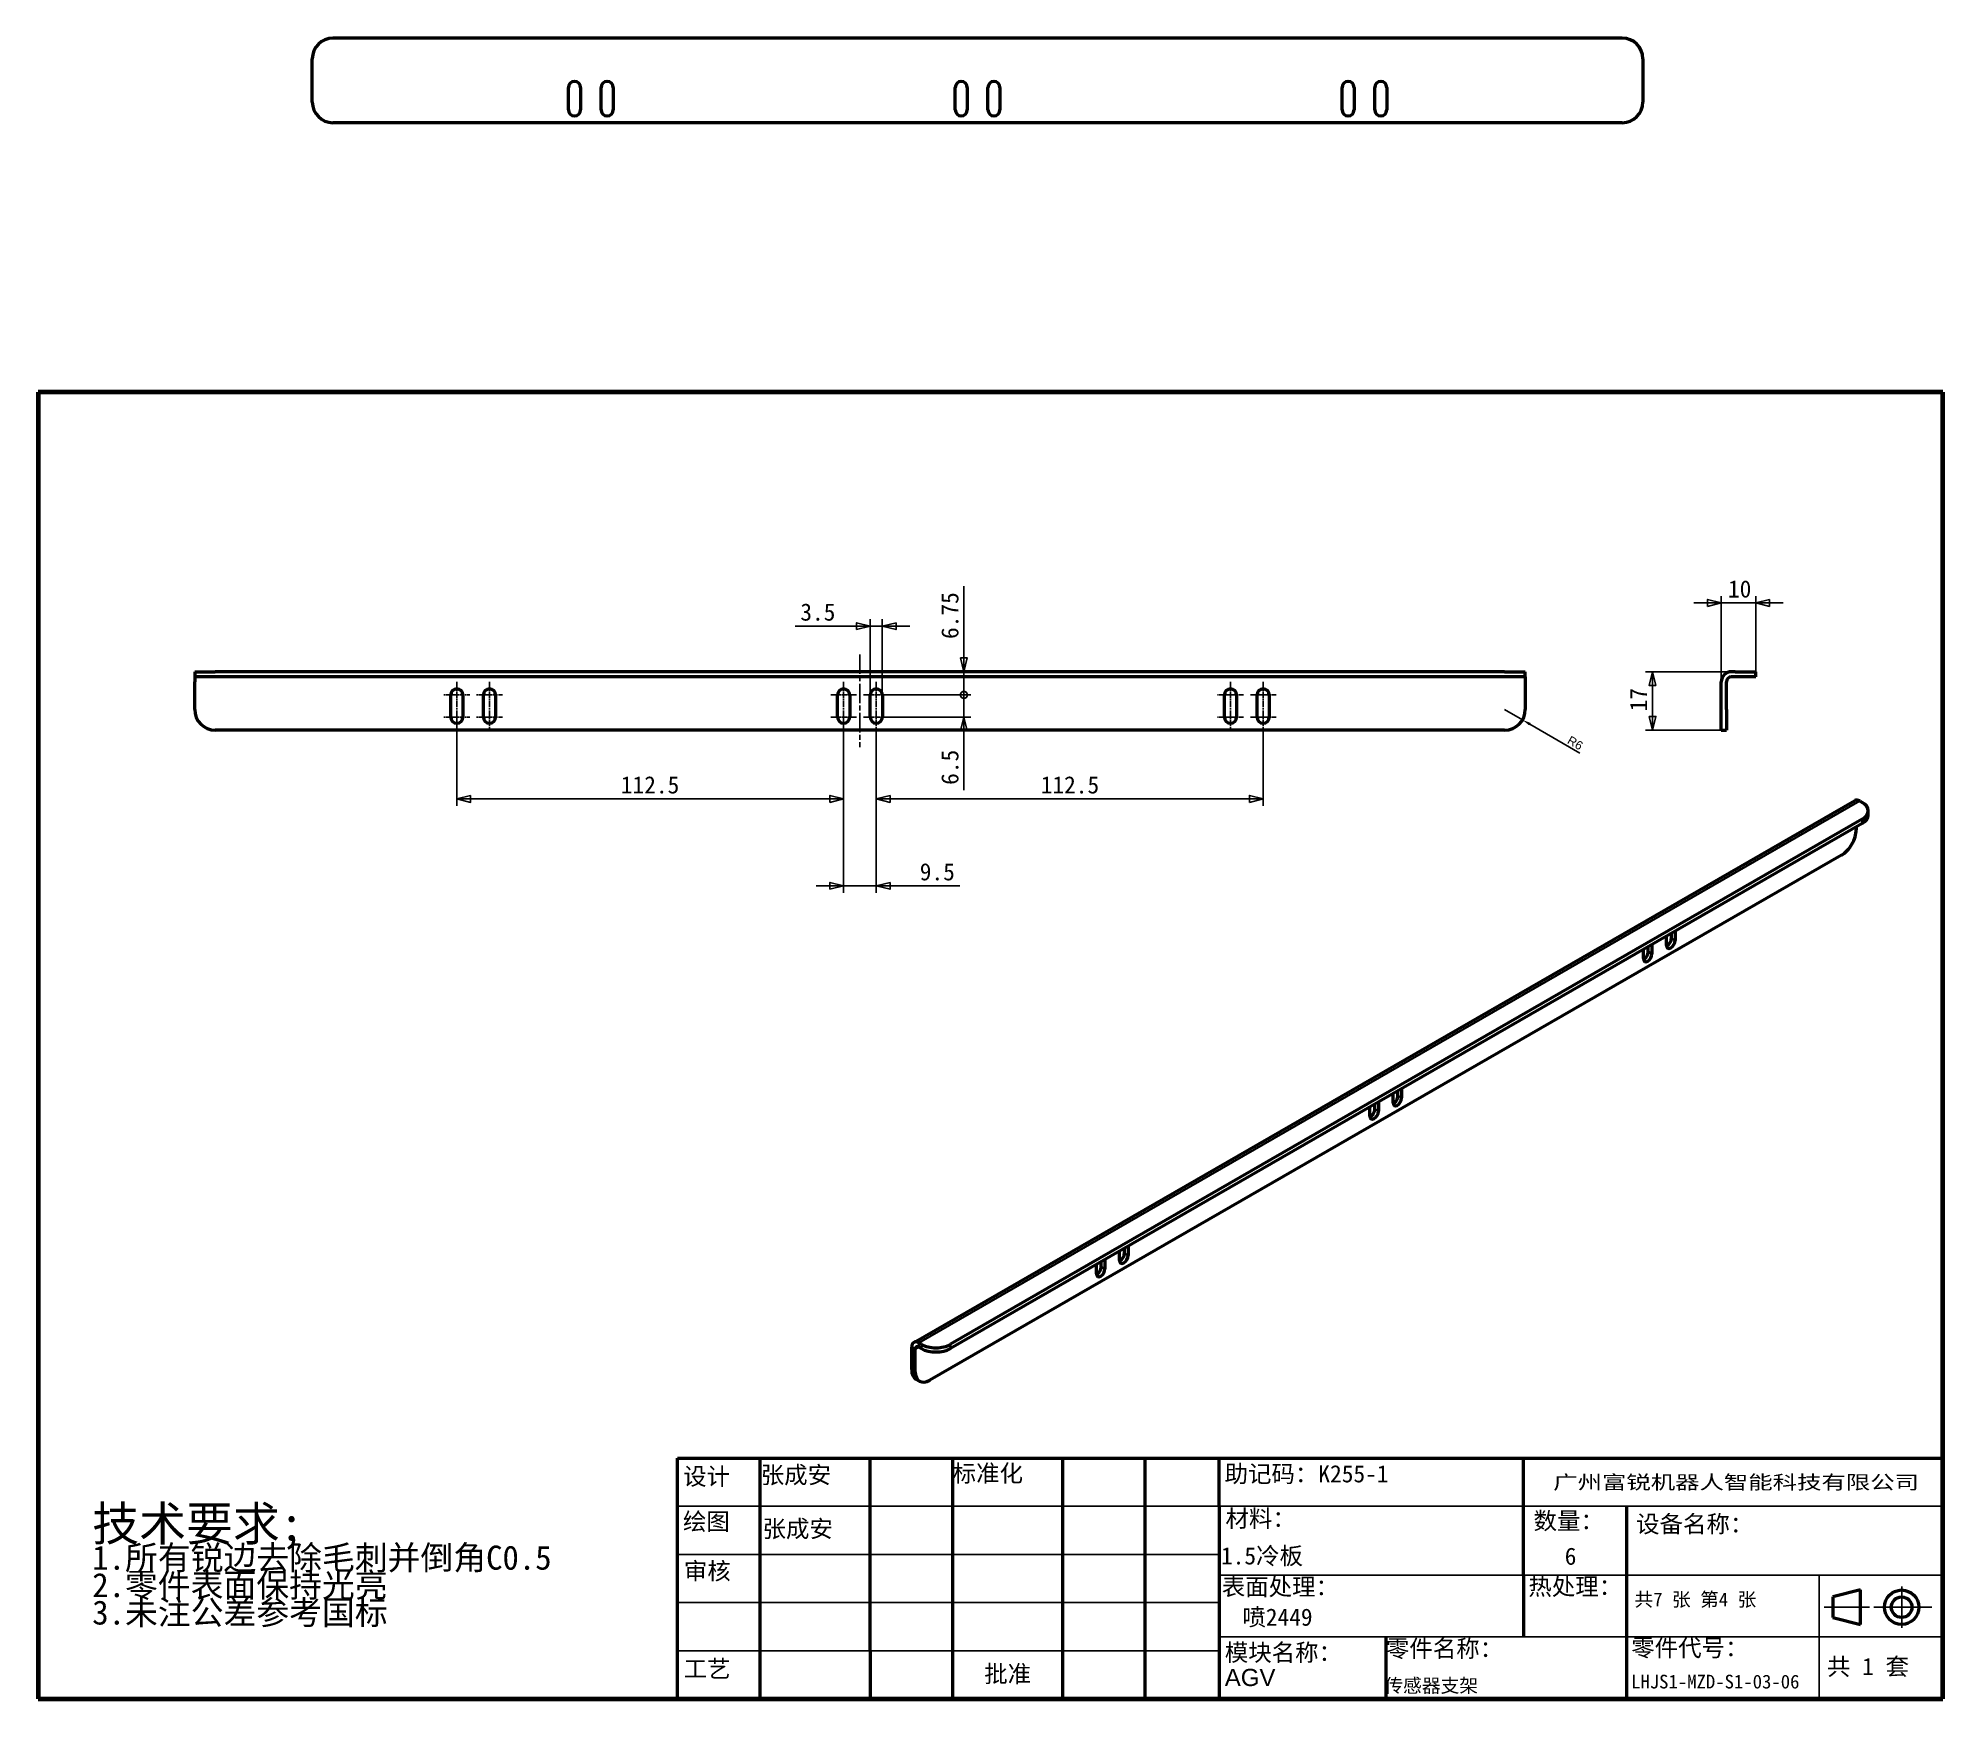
# Model space of a CAD drawing. Header units: millimetres. Extents: x 2989 to 98346, y -14444 to 9701.
# Drawn here: x 2989 to 3543, y 6378 to 6861 of the extents above; entities that cross this region are included whole.
import ezdxf
from ezdxf.enums import TextEntityAlignment as Align

# ---------------------------------------------------------------- set-up
doc = ezdxf.new("R2010")
doc.units = ezdxf.units.MM
doc.linetypes.add('CHAIN', pattern=[0.3543, 0.2362, -0.0295, 0.0591, -0.0295])
for name, color, linetype, lineweight, true_color in [('中心标记 (ISO)', 1, 'Continuous', 25, 0xff0000), ('中心线 (ISO)', 1, 'Continuous', 25, 0xff0000), ('尺寸 (ISO)', 5, 'Continuous', 25, 0x0000ff)]:
    doc.layers.add(name, color=color, linetype=linetype, lineweight=lineweight, true_color=true_color)
for name, color, linetype, lineweight in [('可见 (ISO)', 7, 'Continuous', 50), ('可见窄的 (ISO)', 7, 'Continuous', 35), ('图框 (ISO)', 7, 'Continuous', 70), ('标注线', 3, 'Continuous', 18), ('标题 (ISO)', 7, 'Continuous', 50), ('符号 (ISO)', 7, 'Continuous', 25)]:
    doc.layers.add(name, color=color, linetype=linetype, lineweight=lineweight)
doc.styles.add('DIM', font='txt.shx', dxfattribs={"width": 0.8, "bigfont": 'bigfont.shx'})
doc.styles.get("Standard").update_dxf_attribs({"font": 'arial.ttf'})
doc.styles.add('文本样式126', font='simfang.ttf', dxfattribs={"width": 1.3})
doc.styles.add('文本样式19', font='tahoma.ttf')
doc.styles.add('文本样式91', font='simfang.ttf')
doc.styles.add('注释文本 (ISO)', font='simfang.ttf')
doc.dimstyles.new('ISO-25', dxfattribs={"dimtxt": 2.5, "dimasz": 2.5, "dimexe": 1.25, "dimexo": 0.625, "dimtad": 1, "dimtxsty": 'Standard', "dimcen": 2.5, "dimadec": 0, "dimazin": 0, "dimtfac": 1, "dimtmove": 0, "dimatfit": 3, "dimfxl": 0, "dimarcsym": 0})
doc.dimstyles.new('默认 (GB)', dxfattribs={"dimscale": 2, "dimtxt": 2.5, "dimasz": 2, "dimexe": 1, "dimexo": 0, "dimgap": 0.75, "dimtad": 1, "dimtoh": 1, "dimrnd": 1e-08, "dimdsep": 46, "dimtxsty": '注释文本 (ISO)', "dimblk": 'Filled-2', "dimcen": 0.09, "dimdle": 10, "dimclrd": 256, "dimclre": 256, "dimclrt": 256, "dimaunit": 1, "dimadec": 3, "dimazin": 2, "dimtfac": 0.52, "dimtmove": 0, "dimatfit": 3, "dimldrblk": 'Filled-1', "dimfxl": 0, "dimtolj": 1, "dimlwd": -1, "dimlwe": -1, "dimarcsym": 0})

msp = doc.modelspace()

# ---------------------------------------------------------------- texts
at = {"layer": '符号 (ISO)', "insert": (3432.9631, 6422.0578), "char_height": 5, "attachment_point": 1, "style": '注释文本 (ISO)'}
msp.add_mtext('{6}', dxfattribs=at)
at = {"layer": '符号 (ISO)', "insert": (3339.2155, 6404.338), "char_height": 5, "width": 22.456141, "attachment_point": 1, "style": '注释文本 (ISO)'}
msp.add_mtext('{喷2449}', dxfattribs=at)

# ---------------------------------------------------------------- blocks, each defined once
blk = doc.blocks.new('图框 A3-A4')
at = {"layer": '图框 (ISO)'}
for p, q in [((287, 200), (10, 200)), ((10, 200), (10, 10)), ((287, 10), (287, 200)), ((10, 10), (287, 10))]:
    blk.add_line(p, q, dxfattribs=at)
blk = doc.blocks.new('标题栏 GB1')
at = {"layer": '标题 (ISO)'}
for p, q in [((194.57, 65.23), (194.57, 72.23)), ((194.57, 72.23), (378.57, 72.23)), ((206.57, 65.23), (206.57, 72.23)), ((222.57, 65.23), (222.57, 72.23)), ((234.57, 65.23), (234.57, 72.23)), ((250.57, 65.23), (250.57, 72.23)), ((262.57, 65.23), (262.57, 72.23)), ((273.31, 65.23), (273.31, 72.23)), ((317.57, 65.23), (317.57, 72.23)), ((378.57, 72.23), (378.57, 65.23)), ((194.57, 37.23), (194.57, 65.23)), ((206.57, 37.23), (206.57, 65.23)), ((222.57, 44.23), (222.57, 65.23)), ((234.57, 37.23), (234.57, 65.23)), ((250.57, 37.23), (250.57, 65.23)), ((262.57, 37.23), (262.57, 65.23)), ((273.31, 65.23), (273.31, 37.23)), ((317.57, 55.23), (317.57, 65.23)), ((378.57, 65.23), (378.57, 37.23)), ((317.57, 55.23), (317.57, 46.23)), ((366.57, 53.06), (362.57, 52.06)), ((366.57, 48.06), (366.57, 53.06)), ((362.57, 52.06), (362.57, 49.06)), ((362.57, 49.06), (366.57, 48.06)), ((297.57, 46.23), (297.57, 37.23)), ((222.57, 44.23), (222.57, 37.23)), ((378.57, 37.23), (194.57, 37.23))]:
    blk.add_line(p, q, dxfattribs=at)
at = {"layer": '标题 (ISO)', "lineweight": 25}
for p, q in [((194.57, 65.23), (273.31, 65.23)), ((273.31, 65.23), (378.57, 65.23)), ((194.57, 58.23), (273.31, 58.23)), ((332.57, 55.23), (273.31, 55.23)), ((332.57, 55.23), (378.57, 55.23)), ((360.57, 55.23), (360.57, 46.23)), ((372.58, 53.56), (372.58, 47.56)), ((194.57, 51.23), (273.31, 51.23)), ((361.32, 50.56), (367.88, 50.56)), ((368.55, 50.56), (370.07, 50.56)), ((370.07, 50.56), (376.97, 50.56)), ((273.31, 46.23), (378.57, 46.23)), ((360.57, 46.23), (360.57, 37.23)), ((194.57, 44.23), (273.31, 44.23))]:
    blk.add_line(p, q, dxfattribs=at)
at = {"layer": '标题 (ISO)', "lineweight": 50}
blk.add_line((332.57, 65.23), (332.57, 37.23), dxfattribs=at)
at = {"layer": '标题 (ISO)'}
for radius in [2.5, 1.5]:
    blk.add_circle((372.57, 50.56), radius, dxfattribs=at)
at = {"layer": '标题 (ISO)', "style": '文本样式126', "width": 1.3}
blk.add_text('广州富锐机器人智能科技有限公司', height=2, dxfattribs=at).set_placement((348.5, 68.73), align=Align.MIDDLE_CENTER)
at = {"layer": '标题 (ISO)', "char_height": 2.5, "style": '注释文本 (ISO)'}
for s, insert, attachment_point in [('\\f仿宋|b0|i0;设计', (195.38, 70.83), 1), ('张成安', (206.66, 71.05), 1), ('\\f仿宋|b0|i0;标准化', (234.57, 71.28), 1), ('助记码：K255-1', (274.11, 71.21), 1), ('\\f仿宋|b0|i0;绘图', (195.35, 64.28), 1), ('\\f仿宋|b0|i0;材料：', (274.24, 64.72), 1), ('\\f仿宋|b0|i0;数量：', (319.04, 64.37), 1), ('张成安', (206.92, 63.22), 1), ('\\f仿宋|b0|i0;审核', (195.48, 57.07), 1), ('\\f仿宋|b0|i0;热处理：', (318.29, 54.82), 1), ('\\f仿宋|b0|i0;零件名称：', (297.57, 45.8), 1), ('\\f仿宋|b0|i0;零件代号：', (333.25, 45.9), 1), ('\\f仿宋|b0|i0;批准', (242.57, 40.73), 5)]:
    blk.add_mtext(s, dxfattribs=dict(at, insert=insert, attachment_point=attachment_point))
at = {"layer": '标题 (ISO)', "char_height": 2.5, "attachment_point": 1, "style": '注释文本 (ISO)'}
for s, insert, line_spacing_factor in [('设备名称：\\P', (333.96, 63.91), 0.856364), ('模块名称：\\P\\fArial|b0|i0;\\H2.5000;AGV', (274.14, 45.23), 0.872369)]:
    blk.add_mtext(s, dxfattribs=dict(at, insert=insert, line_spacing_factor=line_spacing_factor))
at = {"layer": '标题 (ISO)', "attachment_point": 1, "style": '注释文本 (ISO)'}
for s, insert, char_height, width in [('\\f仿宋|b0|i0;表面处理：', (273.7, 54.78), 2.5, 18.7135), ('\\f仿宋|b0|i0;\\H2.0000;共7 张 第4 张', (333.72, 52.69), 2, 27.2374), ('\\f仿宋|b0|i0;工艺', (195.45, 42.85), 2.5, 7.4854), ('  共 1 套', (358.32, 43.18), 2.5, 17.7919)]:
    blk.add_mtext(s, dxfattribs=dict(at, insert=insert, char_height=char_height, width=width))
at = {"layer": '标题 (ISO)'}
for tag, p, height, style in [('材料_001', (273.59, 56.78), 2.5, '注释文本 (ISO)'), ('零件代号_001', (297.34, 38.16), 2, '文本样式91'), ('描述_001', (333.22, 38.74), 2, '文本样式91')]:
    blk.add_attdef(tag, p, '', height=height, dxfattribs=dict(at, style=style))
at = {"layer": '标题 (ISO)', "style": '文本样式91'}
blk.add_attdef('热处理', text='', height=2, dxfattribs=at).set_placement((318.2, 50.63), align=Align.TOP_LEFT)
at = {"layer": '标题 (ISO)', "style": '文本样式19'}
for tag, p in [('工程核准人', (256.57, 40.73)), ('工程批准日期', (267.94, 40.73))]:
    blk.add_attdef(tag, text='', height=1, dxfattribs=at).set_placement(p, align=Align.MIDDLE_CENTER)
blk = doc.blocks.new('Filled-2')
at = {"color": 0}
for p, q in [((0, 0), (-1, 0.25)), ((-1, 0.25), (-1, -0.25)), ((-1, 0), (0, 0)), ((-1, -0.25), (0, 0))]:
    blk.add_line(p, q, dxfattribs=at)
at = {"color": 0, "flags": 128}
blk.add_lwpolyline([(-1, -0.25), (0, 0), (-1, 0.25), (-1, -0.25)], dxfattribs=at)
at = {"color": 0}
blk.add_solid([(-1, -0.25), (0, 0), (-1, 0.25), (-1, -0.25)], dxfattribs=at)
blk = doc.blocks.new('*D7')
at = {"layer": 'Defpoints', "color": 0, "transparency": 16777216}
for p in [(3223.25, 6659.78), (3232.75, 6659.78), (3232.75, 6614.5)]:
    blk.add_point(p, dxfattribs=at)
at = {"layer": '尺寸 (ISO)', "transparency": 16777216}
for p, q in [((3223.25, 6659.78), (3223.25, 6612.5)), ((3232.75, 6659.78), (3232.75, 6612.5)), ((3219.25, 6614.5), (3215.25, 6614.5)), ((3223.25, 6614.5), (3232.75, 6614.5)), ((3236.75, 6614.5), (3257.09, 6614.5))]:
    blk.add_line(p, q, dxfattribs=at)
at = {"layer": '尺寸 (ISO)', "transparency": 16777216, "xscale": 4, "yscale": 4, "zscale": 4}
blk.add_blockref('Filled-2', (3223.25, 6614.5), dxfattribs=at)
at = {"layer": '尺寸 (ISO)', "transparency": 16777216, "xscale": 4, "yscale": 4, "zscale": 4, "rotation": 180}
blk.add_blockref('Filled-2', (3232.75, 6614.5), dxfattribs=at)
at = {"layer": '尺寸 (ISO)', "transparency": 16777216, "insert": (3245.39, 6621.09), "char_height": 5, "attachment_point": 1, "style": '注释文本 (ISO)'}
blk.add_mtext('\\A1;9.5', dxfattribs=at)
blk = doc.blocks.new('Filled-1')
at = {"color": 0}
for p, q in [((0, 0), (-1, 0.125)), ((-1, 0.125), (-1, -0.125)), ((-1, 0), (0, 0)), ((-1, -0.125), (0, 0))]:
    blk.add_line(p, q, dxfattribs=at)
at = {"color": 0, "flags": 128}
blk.add_lwpolyline([(-1, -0.125), (0, 0), (-1, 0.125), (-1, -0.125)], dxfattribs=at)
at = {"color": 0}
blk.add_solid([(-1, -0.125), (0, 0), (-1, 0.125), (-1, -0.125)], dxfattribs=at)
blk = doc.blocks.new('*D8')
at = {"layer": 'Defpoints', "color": 0, "transparency": 16777216}
for p in [(3232.75, 6659.78), (3345.25, 6659.78), (3345.25, 6639.78)]:
    blk.add_point(p, dxfattribs=at)
at = {"layer": '尺寸 (ISO)', "transparency": 16777216}
for p, q in [((3232.75, 6659.78), (3232.75, 6637.78)), ((3345.25, 6659.78), (3345.25, 6637.78)), ((3236.75, 6639.78), (3341.25, 6639.78))]:
    blk.add_line(p, q, dxfattribs=at)
at = {"layer": '尺寸 (ISO)', "transparency": 16777216, "xscale": 4, "yscale": 4, "zscale": 4, "rotation": 180}
blk.add_blockref('Filled-2', (3232.75, 6639.78), dxfattribs=at)
at = {"layer": '尺寸 (ISO)', "transparency": 16777216, "xscale": 4, "yscale": 4, "zscale": 4}
blk.add_blockref('Filled-2', (3345.25, 6639.78), dxfattribs=at)
at = {"layer": '尺寸 (ISO)', "transparency": 16777216, "insert": (3280.56, 6646.37), "char_height": 5, "attachment_point": 1, "style": '注释文本 (ISO)'}
blk.add_mtext('\\A1;112.5', dxfattribs=at)
blk = doc.blocks.new('*D9')
at = {"layer": 'Defpoints', "color": 0, "transparency": 16777216}
for p in [(3110.75, 6663.53), (3223.25, 6663.53), (3110.75, 6639.78)]:
    blk.add_point(p, dxfattribs=at)
at = {"layer": '尺寸 (ISO)', "transparency": 16777216}
for p, q in [((3110.75, 6663.53), (3110.75, 6637.78)), ((3223.25, 6663.53), (3223.25, 6637.78)), ((3219.25, 6639.78), (3114.75, 6639.78))]:
    blk.add_line(p, q, dxfattribs=at)
at = {"layer": '尺寸 (ISO)', "transparency": 16777216, "xscale": 4, "yscale": 4, "zscale": 4, "rotation": 180}
blk.add_blockref('Filled-2', (3110.75, 6639.78), dxfattribs=at)
at = {"layer": '尺寸 (ISO)', "transparency": 16777216, "xscale": 4, "yscale": 4, "zscale": 4}
blk.add_blockref('Filled-2', (3223.25, 6639.78), dxfattribs=at)
at = {"layer": '尺寸 (ISO)', "transparency": 16777216, "insert": (3158.44, 6646.37), "char_height": 5, "attachment_point": 1, "style": '注释文本 (ISO)'}
blk.add_mtext('\\A1;112.5', dxfattribs=at)
blk = doc.blocks.new('*D10')
at = {"layer": 'Defpoints', "color": 0, "transparency": 16777216}
for p in [(3234.5, 6690.03), (3231, 6670.03), (3234.5, 6670.03)]:
    blk.add_point(p, dxfattribs=at)
at = {"layer": '尺寸 (ISO)', "transparency": 16777216}
for p, q in [((3227, 6690.03), (3209.15, 6690.03)), ((3231, 6670.03), (3231, 6692.03)), ((3234.5, 6690.03), (3231, 6690.03)), ((3234.5, 6670.03), (3234.5, 6692.03)), ((3238.5, 6690.03), (3242.5, 6690.03))]:
    blk.add_line(p, q, dxfattribs=at)
at = {"layer": '尺寸 (ISO)', "transparency": 16777216, "xscale": 4, "yscale": 4, "zscale": 4}
blk.add_blockref('Filled-2', (3231, 6690.03), dxfattribs=at)
at = {"layer": '尺寸 (ISO)', "transparency": 16777216, "xscale": 4, "yscale": 4, "zscale": 4, "rotation": 180}
blk.add_blockref('Filled-2', (3234.5, 6690.03), dxfattribs=at)
at = {"layer": '尺寸 (ISO)', "transparency": 16777216, "insert": (3210.65, 6696.62), "char_height": 5, "attachment_point": 1, "style": '注释文本 (ISO)'}
blk.add_mtext('\\A1;3.5', dxfattribs=at)
blk = doc.blocks.new('_DotSmall')
at = {"color": 0, "linetype": 'ByBlock', "const_width": 0.5}
blk.add_lwpolyline([(-0.0625, 0, 1), (0.0625, 0, 1)], format="xyb", close=True, dxfattribs=at)
blk = doc.blocks.new('*D11')
at = {"layer": 'Defpoints', "color": 0, "transparency": 16777216}
for p in [(3234.5, 6670.03), (3258.22, 6670.03), (3234.5, 6663.53)]:
    blk.add_point(p, dxfattribs=at)
at = {"layer": '尺寸 (ISO)', "transparency": 16777216}
for p, q in [((3258.22, 6670.03), (3258.22, 6678.03)), ((3234.5, 6670.03), (3260.22, 6670.03)), ((3258.22, 6670.03), (3258.22, 6663.53)), ((3234.5, 6663.53), (3260.22, 6663.53)), ((3258.22, 6659.53), (3258.22, 6642.36))]:
    blk.add_line(p, q, dxfattribs=at)
at = {"layer": '尺寸 (ISO)', "transparency": 16777216, "xscale": 4, "yscale": 4, "zscale": 4}
for name, p, rotation in [('_DotSmall', (3258.22, 6670.03), 270), ('Filled-2', (3258.22, 6663.53), 90)]:
    blk.add_blockref(name, p, dxfattribs=dict(at, rotation=rotation))
at = {"layer": '尺寸 (ISO)', "transparency": 16777216, "insert": (3251.64, 6643.86), "char_height": 5, "attachment_point": 1, "rotation": 90, "style": '注释文本 (ISO)'}
blk.add_mtext('\\A1;6.5', dxfattribs=at)
blk = doc.blocks.new('*D12')
at = {"layer": 'Defpoints', "color": 0, "transparency": 16777216}
for p in [(3258.22, 6676.78), (3415.5, 6676.78), (3234.5, 6670.03)]:
    blk.add_point(p, dxfattribs=at)
at = {"layer": '尺寸 (ISO)', "transparency": 16777216}
for p, q in [((3258.22, 6680.78), (3258.22, 6701.61)), ((3258.22, 6670.03), (3258.22, 6676.78)), ((3234.5, 6670.03), (3260.22, 6670.03)), ((3258.22, 6670.03), (3258.22, 6666.03))]:
    blk.add_line(p, q, dxfattribs=at)
at = {"layer": '尺寸 (ISO)', "transparency": 16777216, "xscale": 4, "yscale": 4, "zscale": 4}
for name, p, rotation in [('Filled-2', (3258.22, 6676.78), 270), ('_DotSmall', (3258.22, 6670.03), 90)]:
    blk.add_blockref(name, p, dxfattribs=dict(at, rotation=rotation))
at = {"layer": '尺寸 (ISO)', "transparency": 16777216, "insert": (3251.64, 6686.28), "char_height": 5, "attachment_point": 1, "rotation": 90, "style": '注释文本 (ISO)'}
blk.add_mtext('\\A1;6.75', dxfattribs=at)
blk = doc.blocks.new('*D13')
at = {"layer": 'Defpoints', "color": 0, "transparency": 16777216}
for p in [(3488.51, 6696.78), (3488.51, 6676.78), (3478.51, 6673.78)]:
    blk.add_point(p, dxfattribs=at)
at = {"layer": '尺寸 (ISO)', "transparency": 16777216}
for p, q in [((3478.51, 6673.78), (3478.51, 6698.78)), ((3488.51, 6676.78), (3488.51, 6698.78)), ((3474.51, 6696.78), (3470.51, 6696.78)), ((3478.51, 6696.78), (3488.51, 6696.78)), ((3492.51, 6696.78), (3496.51, 6696.78))]:
    blk.add_line(p, q, dxfattribs=at)
at = {"layer": '尺寸 (ISO)', "transparency": 16777216, "xscale": 4, "yscale": 4, "zscale": 4}
blk.add_blockref('Filled-2', (3478.51, 6696.78), dxfattribs=at)
at = {"layer": '尺寸 (ISO)', "transparency": 16777216, "xscale": 4, "yscale": 4, "zscale": 4, "rotation": 180}
blk.add_blockref('Filled-2', (3488.51, 6696.78), dxfattribs=at)
at = {"layer": '尺寸 (ISO)', "transparency": 16777216, "insert": (3480.45, 6703.34), "char_height": 5, "attachment_point": 1, "style": '注释文本 (ISO)'}
blk.add_mtext('\\A1;10', dxfattribs=at)
blk = doc.blocks.new('*D14')
at = {"layer": 'Defpoints', "color": 0, "transparency": 16777216}
for p in [(3482.51, 6676.78), (3458.51, 6659.78), (3478.51, 6659.78)]:
    blk.add_point(p, dxfattribs=at)
at = {"layer": '尺寸 (ISO)', "transparency": 16777216}
for p, q in [((3482.51, 6676.78), (3456.51, 6676.78)), ((3458.51, 6672.78), (3458.51, 6663.78)), ((3478.51, 6659.78), (3456.51, 6659.78))]:
    blk.add_line(p, q, dxfattribs=at)
at = {"layer": '尺寸 (ISO)', "transparency": 16777216, "xscale": 4, "yscale": 4, "zscale": 4}
for p, rotation in [((3458.51, 6676.78), 90), ((3458.51, 6659.78), 270)]:
    blk.add_blockref('Filled-2', p, dxfattribs=dict(at, rotation=rotation))
at = {"layer": '尺寸 (ISO)', "transparency": 16777216, "insert": (3451.95, 6665.23), "char_height": 5, "attachment_point": 1, "rotation": 90, "style": '注释文本 (ISO)'}
blk.add_mtext('\\A1;17', dxfattribs=at)
blk = doc.blocks.new('加工')
at = {"layer": '符号 (ISO)', "insert": (-36.68, 11.05), "char_height": 2.5, "width": 80.4946, "attachment_point": 1, "line_spacing_factor": 0.683636, "style": '注释文本 (ISO)'}
blk.add_mtext('{\\H2x;技术要求;\\P\\H0.7x;1.所有锐边去除毛刺并倒角C0.5\\H2.12498x; \\H0.47059x;\\P2.零件表面保持光亮\\H1.84035x; \\H0.54337x;\\P3.未注公差参考国标\\H1.80945x; }', dxfattribs=at)
blk = doc.blocks.new('*D15')
at = {"color": 0, "lineweight": -2, "transparency": 16777216}
for p, q in [((3415.5, 6665.78), (3420.69, 6662.76)), ((3437.33, 6653.06), (3422.85, 6661.5))]:
    blk.add_line(p, q, dxfattribs=at)
at = {"color": 0, "transparency": 16777216}
blk.add_solid([(3423.06, 6661.86), (3422.64, 6661.14), (3420.69, 6662.76)], dxfattribs=at)
at = {"layer": 'Defpoints', "color": 0, "transparency": 16777216}
for p in [(3415.5, 6665.78), (3420.69, 6662.76)]:
    blk.add_point(p, dxfattribs=at)
at = {"color": 0, "transparency": 16777216, "insert": (3436.01, 6656.03), "char_height": 2.5, "attachment_point": 5, "rotation": 329.7678}
blk.add_mtext('R6', dxfattribs=at)
blk = doc.blocks.new('*T27')
at = {"color": 0, "linetype": 'ByBlock', "lineweight": -2, "transparency": 16777216}
for p, q in [((0, 0), (127, 0)), ((0, 0), (0, -78)), ((63.5, 0), (63.5, -78)), ((127, 0), (127, -78)), ((0, -39), (127, -39)), ((0, -78), (127, -78))]:
    blk.add_line(p, q, dxfattribs=at)
at = {"color": 0, "transparency": 16777216, "char_height": 10, "width": 60.5, "attachment_point": 5}
for s, insert in [('{\\fSimSun|b0|i0|c134|p2;料 厚}', (31.75, -19.5)), ('{\\fSimSun|b0|i0|c134|p2;件 数}', (95.25, -19.5))]:
    blk.add_mtext(s, dxfattribs=dict(at, insert=insert))
blk = doc.blocks.new('圆心打标')
at = {"layer": '标注线'}
for p, q in [((-2.5, 0), (2.5, 0)), ((0, 2.5), (0, -2.5))]:
    blk.add_line(p, q, dxfattribs=at)
blk = doc.blocks.new('拆图参数')
blk.add_blockref('*T27', (-63.5, 78))
at = {"layer": '标注线'}
blk.add_blockref('圆心打标', (67219.69, -21339.81), dxfattribs=at)
at = {"style": 'DIM', "width": 0.8}
blk.add_attdef('6', text='', height=10, dxfattribs=at).set_placement((-37.13, 18.91), align=Align.MIDDLE_LEFT)
blk.add_attdef('1', text='', height=10, dxfattribs=at).set_placement((36.65, 19.27), align=Align.MIDDLE_CENTER)

# ---------------------------------------------------------------- dimensions: what is measured, and where the dimension line sits
dim = msp.add_radius_dim(center=(3415.5039, 6665.7805), mpoint=(3420.6878, 6662.7594), dimstyle='ISO-25')
dim.commit()
dim.dimension.update_dxf_attribs({"geometry": '*D15', "text_midpoint": (3435.0529, 6654.3879), "dimtype": 164})
at = {"layer": '尺寸 (ISO)'}
for base, p1, p2, angle, override, picture, middle in [((3258.2216, 6676.7805), (3234.5039, 6670.0305), (3415.5039, 6676.7805), 90, {"dimtoh": 0, "dimdec": 2, "dimblk1": 'DotSmall', "dimblk2": 'Filled-2', "dimsah": 1, "dimdle": 0, "dimse2": 1, "dimtp": 0, "dimtm": 0, "dimtdec": 2, "dimtofl": 1, "dimatfit": 1}, '*D12', (3258.2216, 6693.1947)), ((3258.2216, 6670.0305), (3234.5039, 6663.5305), (3234.5039, 6670.0305), 90, {"dimtoh": 0, "dimdec": 2, "dimblk1": 'Filled-2', "dimblk2": 'DotSmall', "dimsah": 1, "dimdle": 0, "dimtp": 0, "dimtm": 0, "dimtdec": 2, "dimtofl": 1, "dimatfit": 1}, '*D11', (3258.2216, 6648.9447)), ((3458.5115, 6659.7805), (3482.5115, 6676.7805), (3478.5115, 6659.7805), 90, {"dimtoh": 0, "dimdec": 2, "dimtp": 0, "dimtm": 0, "dimtdec": 2, "dimtofl": 0, "dimatfit": 1}, '*D14', (3458.5115, 6668.2605)), ((3110.7539, 6639.7805), (3223.2539, 6663.5305), (3110.7539, 6663.5305), 180, {"dimtoh": 0, "dimdec": 2, "dimtp": 0, "dimtm": 0, "dimtdec": 2, "dimtofl": 0, "dimatfit": 1}, '*D9', (3166.9439, 6639.7805)), ((3232.7539, 6614.5005), (3223.2539, 6659.7805), (3232.7539, 6659.7805), 180, {"dimtoh": 0, "dimdec": 2, "dimtp": 0, "dimtm": 0, "dimtdec": 2, "dimtofl": 1, "dimatfit": 1}, '*D7', (3250.4872, 6614.5005)), ((3345.2539, 6639.7805), (3232.7539, 6659.7805), (3345.2539, 6659.7805), 180, {"dimtoh": 0, "dimdec": 2, "dimtp": 0, "dimtm": 0, "dimtdec": 2, "dimtofl": 0, "dimatfit": 1}, '*D8', (3289.0639, 6639.7805))]:
    dim = msp.add_linear_dim(base=base, p1=p1, p2=p2, angle=angle, dimstyle='默认 (GB)', override=override, dxfattribs=at)
    dim.commit()
    dim.dimension.update_dxf_attribs({"geometry": picture, "text_midpoint": middle, "dimtype": 160})
for base, p1, p2, picture, middle in [((3488.5115, 6696.7805), (3478.5115, 6673.7805), (3488.5115, 6676.7805), '*D13', (3483.5115, 6696.7805)), ((3234.5039, 6690.0305), (3231.0039, 6670.0305), (3234.5039, 6670.0305), '*D10', (3215.6907, 6690.0305))]:
    dim = msp.add_linear_dim(base=base, p1=p1, p2=p2, dimstyle='默认 (GB)', override={"dimtoh": 0, "dimdec": 2, "dimtp": 0, "dimtm": 0, "dimtdec": 2, "dimtofl": 1, "dimatfit": 1}, dxfattribs=at)
    dim.commit()
    dim.dimension.update_dxf_attribs({"geometry": picture, "text_midpoint": middle, "dimtype": 160})

# ---------------------------------------------------------------- linework, layer by layer
at = {"layer": '中心标记 (ISO)', "linetype": 'CHAIN', "ltscale": 4.166928}
for p, q in [((3114.5039, 6670.0305), (3107.0039, 6670.0305)), ((3124.0039, 6670.0305), (3116.5039, 6670.0305)), ((3227.0039, 6670.0305), (3219.5039, 6670.0305)), ((3236.5039, 6670.0305), (3229.0039, 6670.0305)), ((3339.5039, 6670.0305), (3332.0039, 6670.0305)), ((3349.0039, 6670.0305), (3341.5039, 6670.0305)), ((3114.5039, 6663.5305), (3107.0039, 6663.5305)), ((3124.0039, 6663.5305), (3116.5039, 6663.5305)), ((3227.0039, 6663.5305), (3219.5039, 6663.5305)), ((3236.5039, 6663.5305), (3229.0039, 6663.5305)), ((3339.5039, 6663.5305), (3332.0039, 6663.5305)), ((3349.0039, 6663.5305), (3341.5039, 6663.5305))]:
    msp.add_line(p, q, dxfattribs=at)
at = {"layer": '中心线 (ISO)', "linetype": 'CHAIN', "ltscale": 23.990969}
msp.add_line((3228.0039, 6681.7805), (3228.0039, 6654.7805), dxfattribs=at)
at = {"layer": '中心线 (ISO)', "linetype": 'CHAIN', "ltscale": 7.778352}
for p, q in [((3110.7539, 6673.7805), (3110.7539, 6659.7805)), ((3120.2539, 6673.7805), (3120.2539, 6659.7805)), ((3223.2539, 6673.7805), (3223.2539, 6659.7805)), ((3232.7539, 6673.7805), (3232.7539, 6659.7805)), ((3335.7539, 6673.7805), (3335.7539, 6659.7805)), ((3345.2539, 6673.7805), (3345.2539, 6659.7805))]:
    msp.add_line(p, q, dxfattribs=at)
at = {"layer": '可见 (ISO)'}
for p, q in [((3449.7159, 6861.026), (3074.7159, 6861.026)), ((3068.7159, 6842.426), (3068.7159, 6855.026)), ((3455.7159, 6855.026), (3455.7159, 6842.426)), ((3143.2159, 6840.176), (3143.2159, 6846.676)), ((3146.7159, 6846.676), (3146.7159, 6840.176)), ((3152.7159, 6840.176), (3152.7159, 6846.676)), ((3156.2159, 6846.676), (3156.2159, 6840.176)), ((3255.7159, 6840.176), (3255.7159, 6846.676)), ((3259.2159, 6846.676), (3259.2159, 6840.176)), ((3265.2159, 6840.176), (3265.2159, 6846.676)), ((3268.7159, 6846.676), (3268.7159, 6840.176)), ((3368.2159, 6840.176), (3368.2159, 6846.676)), ((3371.7159, 6846.676), (3371.7159, 6840.176)), ((3377.7159, 6840.176), (3377.7159, 6846.676)), ((3381.2159, 6846.676), (3381.2159, 6840.176)), ((3449.7159, 6836.426), (3074.7159, 6836.426)), ((3034.5039, 6676.7805), (3040.5039, 6676.7805)), ((3034.5039, 6676.7805), (3034.5039, 6675.2805)), ((3415.5039, 6676.7805), (3040.5039, 6676.7805)), ((3415.5039, 6676.7805), (3421.5039, 6676.7805)), ((3421.5039, 6675.2805), (3421.5039, 6676.7805)), ((3482.5115, 6676.7805), (3481.5115, 6676.7805)), ((3482.5115, 6676.7805), (3488.5115, 6676.7805)), ((3488.5115, 6675.2805), (3488.5115, 6676.7805)), ((3040.5039, 6675.2805), (3034.5039, 6675.2805)), ((3034.5039, 6675.2805), (3034.5039, 6673.7805)), ((3034.5039, 6665.7805), (3034.5039, 6673.7805)), ((3415.5039, 6675.2805), (3040.5039, 6675.2805)), ((3421.5039, 6675.2805), (3415.5039, 6675.2805)), ((3421.5039, 6675.2805), (3421.5039, 6673.7805)), ((3421.5039, 6673.7805), (3421.5039, 6665.7805)), ((3478.5115, 6665.7805), (3478.5115, 6673.7805)), ((3480.0115, 6665.7805), (3480.0115, 6673.7805)), ((3482.5115, 6675.2805), (3481.5115, 6675.2805)), ((3488.5115, 6675.2805), (3482.5115, 6675.2805)), ((3109.0039, 6663.5305), (3109.0039, 6670.0305)), ((3112.5039, 6670.0305), (3112.5039, 6663.5305)), ((3118.5039, 6663.5305), (3118.5039, 6670.0305)), ((3122.0039, 6670.0305), (3122.0039, 6663.5305)), ((3221.5039, 6663.5305), (3221.5039, 6670.0305)), ((3225.0039, 6670.0305), (3225.0039, 6663.5305)), ((3231.0039, 6663.5305), (3231.0039, 6670.0305)), ((3234.5039, 6670.0305), (3234.5039, 6663.5305)), ((3334.0039, 6663.5305), (3334.0039, 6670.0305)), ((3337.5039, 6670.0305), (3337.5039, 6663.5305)), ((3343.5039, 6663.5305), (3343.5039, 6670.0305)), ((3347.0039, 6670.0305), (3347.0039, 6663.5305)), ((3478.5115, 6659.7805), (3478.5115, 6665.7805)), ((3480.0115, 6665.7805), (3480.0115, 6659.7805)), ((3415.5039, 6659.7805), (3040.5039, 6659.7805)), ((3478.5115, 6659.7805), (3480.0115, 6659.7805)), ((3243.6597, 6481.7353), (3517.3101, 6639.32)), ((3518.8071, 6639.1729), (3519.5143, 6638.7657)), ((3519.5143, 6633.8794), (3254.3492, 6481.181)), ((3519.5143, 6632.653), (3254.3492, 6479.9546)), ((3517.7465, 6631.6351), (3517.7465, 6630.7907)), ((3521.2716, 6635.0962), (3521.2716, 6636.3225)), ((3513.5038, 6623.4422), (3248.3388, 6470.7438)), ((3462.5922, 6597.1899), (3462.5922, 6599.8738)), ((3464.0064, 6599.2259), (3464.0064, 6600.6882)), ((3465.067, 6601.299), (3465.067, 6598.6151)), ((3455.8746, 6593.3216), (3455.8746, 6596.0054)), ((3457.2889, 6595.3576), (3457.2889, 6596.8198)), ((3458.3495, 6597.4306), (3458.3495, 6594.7468)), ((3383.0426, 6551.3804), (3383.0426, 6554.0643)), ((3384.4569, 6553.4164), (3384.4569, 6554.8787)), ((3385.5175, 6555.4895), (3385.5175, 6552.8056)), ((3376.3251, 6547.5121), (3376.3251, 6550.1959)), ((3377.7393, 6549.548), (3377.7393, 6551.0103)), ((3378.8, 6551.6211), (3378.8, 6548.9372)), ((3305.968, 6509.6799), (3305.968, 6506.9961)), ((3296.7756, 6501.7025), (3296.7756, 6504.3864)), ((3298.1898, 6503.7385), (3298.1898, 6505.2008)), ((3299.2505, 6505.8116), (3299.2505, 6503.1277)), ((3303.4931, 6505.5709), (3303.4931, 6508.2547)), ((3304.9073, 6507.6069), (3304.9073, 6509.0691)), ((3243.0355, 6473.8167), (3243.0355, 6480.3571)), ((3244.0962, 6473.2059), (3244.0962, 6479.7463)), ((3245.8639, 6481.181), (3245.1568, 6481.5882)), ((3245.8639, 6479.9546), (3245.1568, 6480.3618)), ((3244.284, 6471.0604), (3245.3446, 6470.4496))]:
    msp.add_line(p, q, dxfattribs=at)
for centre, radius, start, end in [((3074.7159, 6855.026), 6, 90, 180), ((3449.7159, 6855.026), 6, 0, 90), ((3144.9659, 6846.676), 1.75, 0, 180), ((3154.4659, 6846.676), 1.75, 0, 180), ((3257.4659, 6846.676), 1.75, 0, 180), ((3266.9659, 6846.676), 1.75, 0, 180), ((3369.9659, 6846.676), 1.75, 0, 180), ((3379.4659, 6846.676), 1.75, 0, 180), ((3074.7159, 6842.426), 6, 180, 270), ((3449.7159, 6842.426), 6, 270, 0), ((3144.9659, 6840.176), 1.75, 180, 0), ((3154.4659, 6840.176), 1.75, 180, 0), ((3257.4659, 6840.176), 1.75, 180, 0), ((3266.9659, 6840.176), 1.75, 180, 0), ((3369.9659, 6840.176), 1.75, 180, 0), ((3379.4659, 6840.176), 1.75, 180, 0), ((3481.5115, 6673.7805), 3, 90, 180), ((3110.7539, 6670.0305), 1.75, 0, 180), ((3120.2539, 6670.0305), 1.75, 0, 180), ((3223.2539, 6670.0305), 1.75, 0, 180), ((3232.7539, 6670.0305), 1.75, 0, 180), ((3335.7539, 6670.0305), 1.75, 0, 180), ((3345.2539, 6670.0305), 1.75, 0, 180), ((3481.5115, 6673.7805), 1.5, 90, 180), ((3040.5039, 6665.7805), 6, 180, 270), ((3415.5039, 6665.7805), 6, 270, 0), ((3110.7539, 6663.5305), 1.75, 180, 0), ((3120.2539, 6663.5305), 1.75, 180, 0), ((3223.2539, 6663.5305), 1.75, 180, 0), ((3232.7539, 6663.5305), 1.75, 180, 0), ((3335.7539, 6663.5305), 1.75, 180, 0), ((3345.2539, 6663.5305), 1.75, 180, 0)]:
    msp.add_arc(centre, radius, start, end, dxfattribs=at)
for centre, major_axis, ratio, start_param, end_param in [((3518.8071, 6636.7203), (-1.4971, 2.5998), 0.57809312, 5.49972085, 6.28318531), ((3515.2716, 6636.3225), (6, 0), 0.5758617, 5.49778714, 7.06858347), ((3515.2716, 6635.0962), (6, 0), 0.5758617, 5.49778714, 6.28318531), ((3513.5038, 6628.3475), (-2.9942, -5.1995), 0.57809312, 0.78346445, 2.35426078), ((3463.8296, 6597.9025), (-0.8733, -1.5165), 0.57809312, 5.49585344, 8.63744609), ((3462.7689, 6598.5133), (0.8733, 1.5165), 0.57809312, 3.79126171, 5.49585344), ((3457.1121, 6594.0342), (-0.8733, -1.5165), 0.57809312, 5.49585344, 8.63744609), ((3456.0514, 6594.645), (0.8733, 1.5165), 0.57809312, 3.79126171, 5.49585344), ((3377.5626, 6548.2246), (-0.8733, -1.5165), 0.57809312, 5.49585344, 8.63744609), ((3376.5019, 6548.8354), (0.8733, 1.5165), 0.57809312, 3.79126171, 5.49585344), ((3384.2801, 6552.093), (-0.8733, -1.5165), 0.57809312, 5.49585344, 8.63744609), ((3383.2194, 6552.7038), (0.8733, 1.5165), 0.57809312, 3.79126171, 5.49585344), ((3304.7306, 6506.2835), (-0.8733, -1.5165), 0.57809312, 5.49585344, 8.63744609), ((3303.6699, 6506.8943), (0.8733, 1.5165), 0.57809312, 3.79126171, 5.49585344), ((3298.0131, 6502.4151), (-0.8733, -1.5165), 0.57809312, 5.49585344, 8.63744609), ((3296.9524, 6503.0259), (0.8733, 1.5165), 0.57809312, 3.79126171, 5.49585344), ((3245.1568, 6479.1355), (-1.4971, 2.5998), 0.57809312, 5.49972085, 7.07051718), ((3245.1568, 6479.1355), (-0.7485, 1.2999), 0.57809312, 5.49972085, 7.07051718), ((3250.1066, 6483.6241), (-6, 0), 0.5758617, 0.78539816, 2.35619449), ((3250.1066, 6482.3978), (6, 0), 0.5758617, 3.92699082, 5.49778714), ((3247.2781, 6476.2599), (-2.9942, -5.1995), 0.57809312, 5.49585344, 6.28318531), ((3248.3388, 6475.6491), (-2.9942, -5.1995), 0.57809312, 5.49585344, 7.06664976)]:
    msp.add_ellipse(centre, major_axis=major_axis, ratio=ratio, start_param=start_param, end_param=end_param, dxfattribs=at)
at = {"layer": '可见窄的 (ISO)'}
for p, q in [((3518.8071, 6639.1729), (3245.1568, 6481.5882)), ((3519.5143, 6633.8794), (3519.5143, 6632.653)), ((3464.0064, 6599.2259), (3465.067, 6598.6151)), ((3457.2889, 6595.3576), (3458.3495, 6594.7468)), ((3377.7393, 6549.548), (3378.8, 6548.9372)), ((3384.4569, 6553.4164), (3385.5175, 6552.8056)), ((3304.9073, 6507.6069), (3305.968, 6506.9961)), ((3298.1898, 6503.7385), (3299.2505, 6503.1277)), ((3244.0962, 6479.7463), (3243.0355, 6480.3571)), ((3245.1609, 6480.3595), (3244.0962, 6479.7463)), ((3245.1568, 6481.5882), (3245.1568, 6480.3618)), ((3245.8639, 6481.181), (3245.8639, 6479.9546)), ((3254.3492, 6479.9546), (3254.3492, 6481.181)), ((3244.0962, 6473.2059), (3243.0355, 6473.8167))]:
    msp.add_line(p, q, dxfattribs=at)

# ---------------------------------------------------------------- block references
msp.add_blockref('拆图参数', (3249.5789, 6897.9901)).add_auto_attribs({'1': '6', '6': '1.5'})
at = {"xscale": 2, "yscale": 2, "zscale": 2}
for name, p in [('图框 A3-A4', (2968.9631, 6358.0578)), ('加工', (3078.0757, 6411.9298))]:
    msp.add_blockref(name, p, dxfattribs=at)
msp.add_blockref('标题栏 GB1', (2785.8208, 6303.6074), dxfattribs=at).add_auto_attribs({'零件代号_001': '传感器支架', '描述_001': 'LHJS1-MZD-S1-03-06', '材料_001': '1.5冷板'})

msp.set_redraw_order([(e.dxf.handle, doc.entitydb.next_handle()) for e in msp.query("TEXT MTEXT ATTDEF DIMENSION ARC_DIMENSION")])  # texts and dimensions are drawn at this point

doc.saveas('drawing.dxf')
